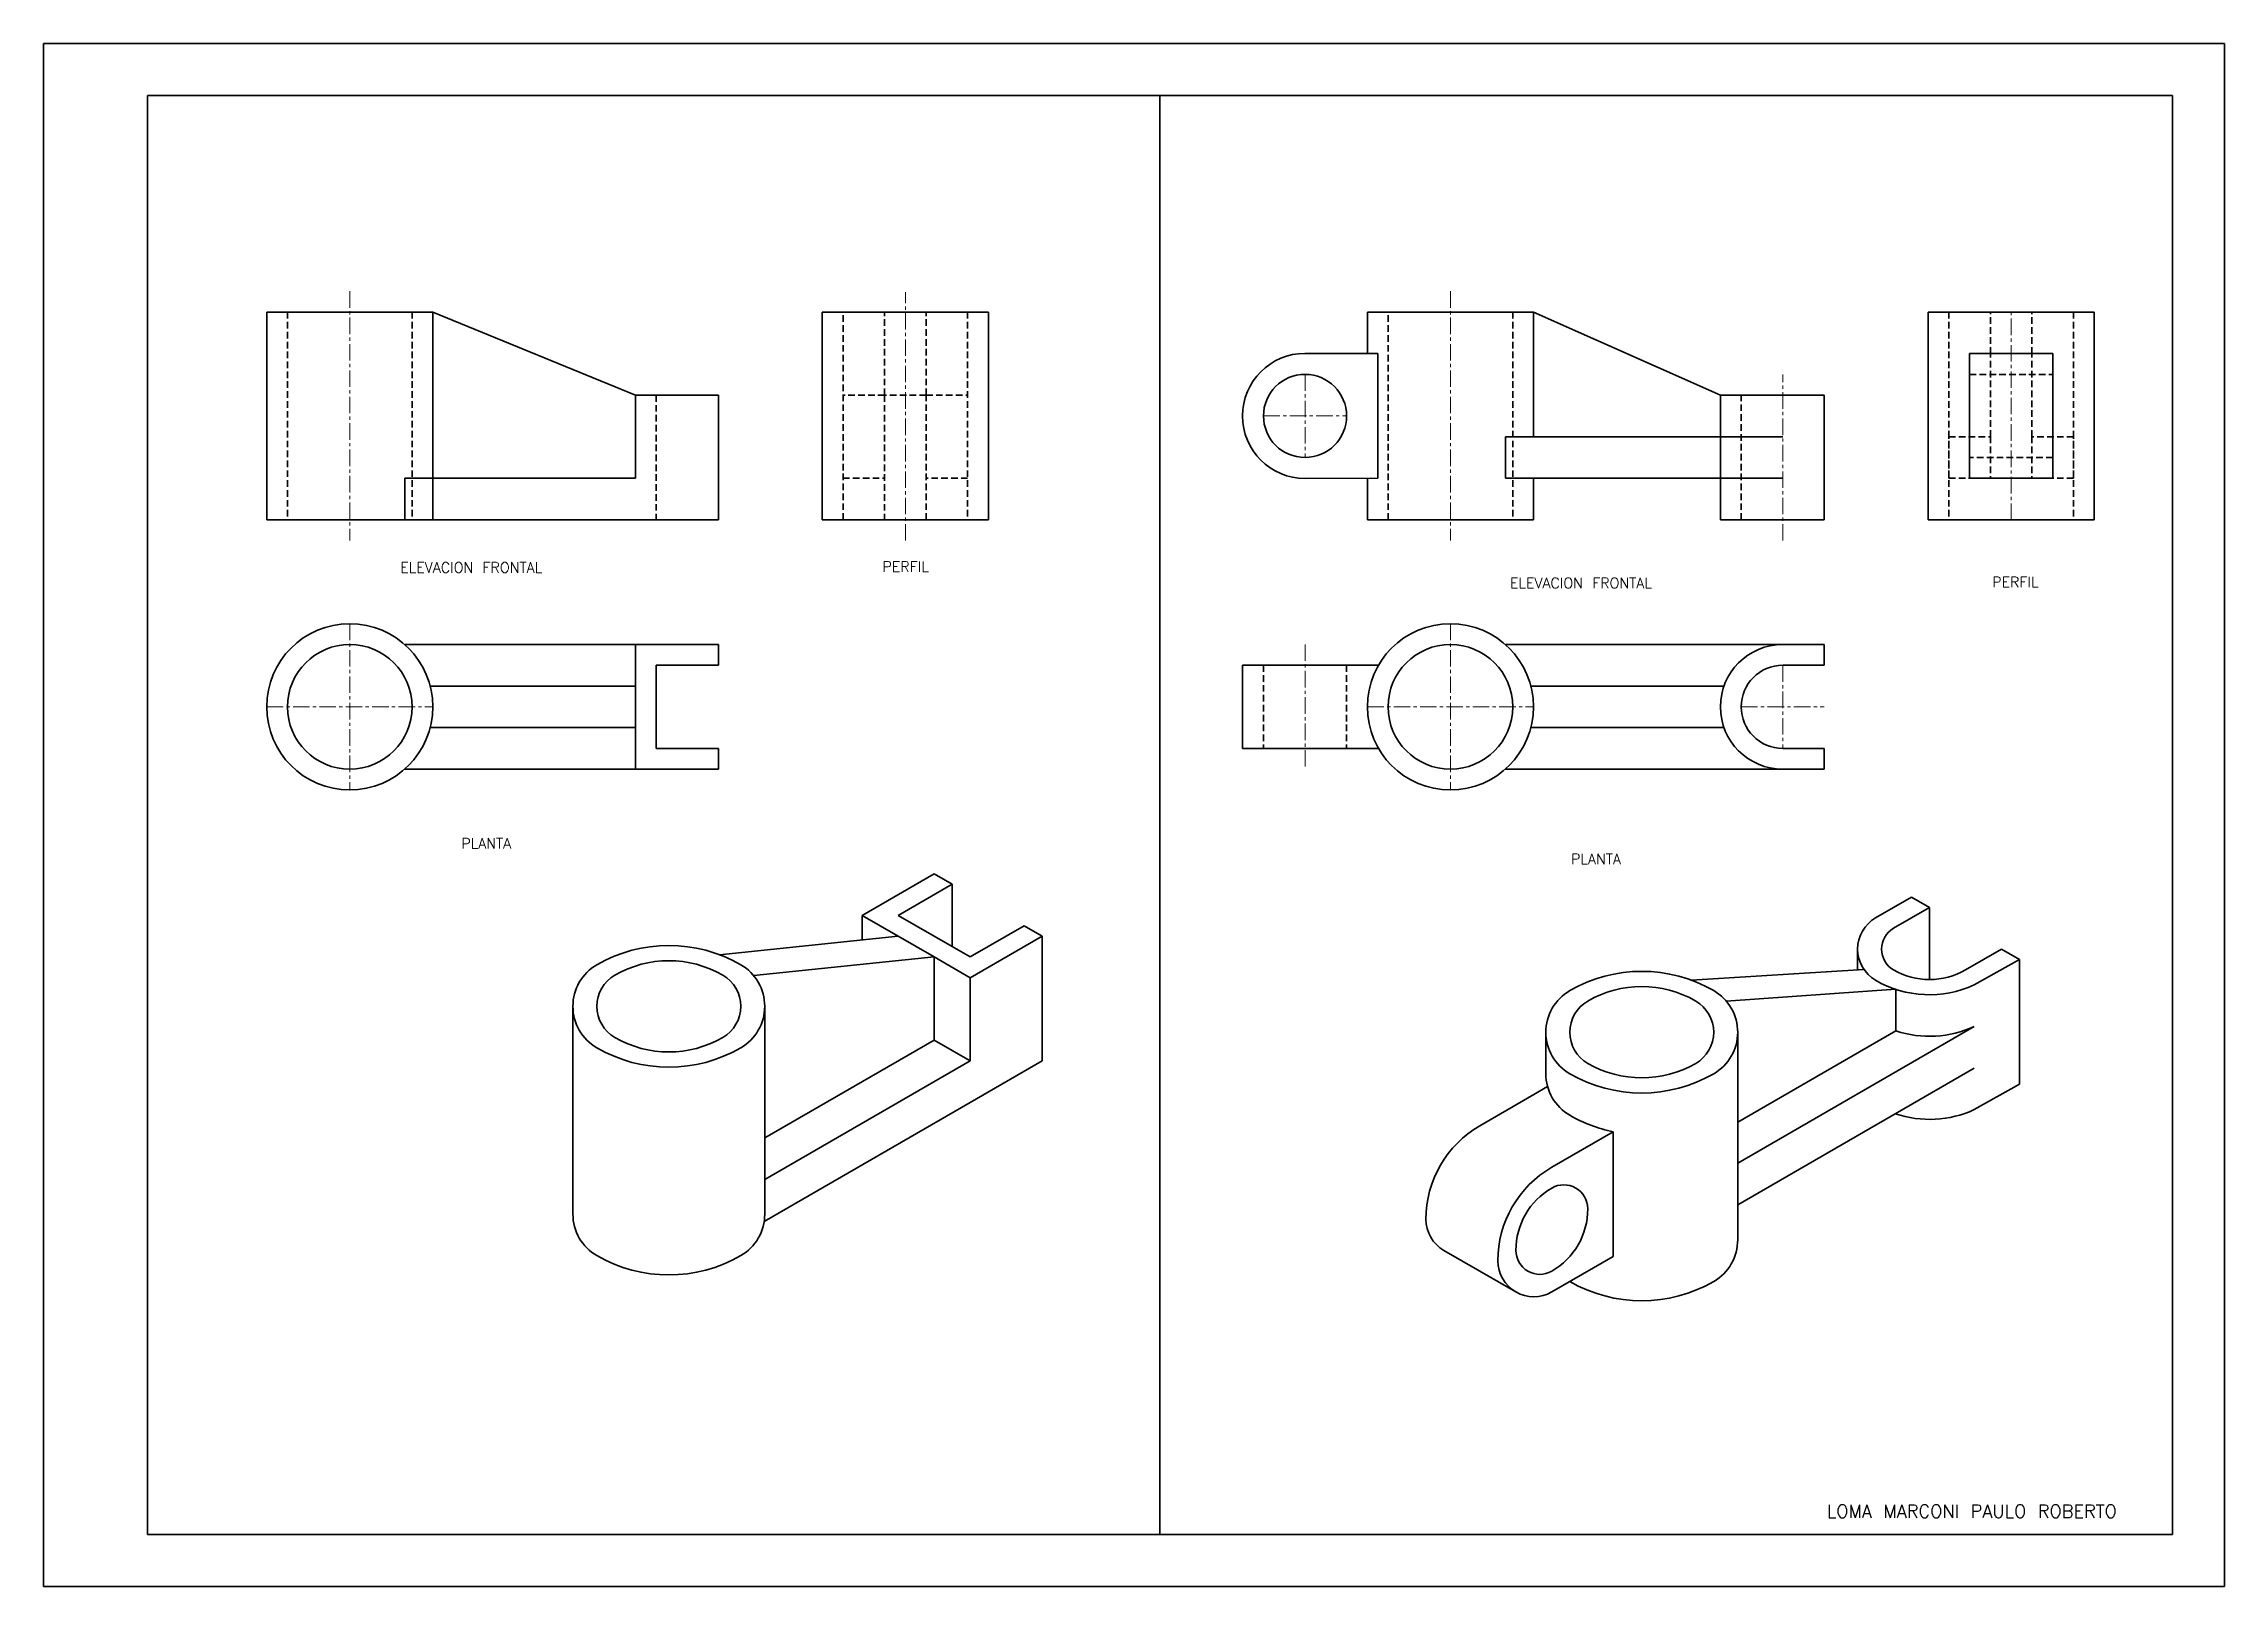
# Model space of a CAD drawing. Header units: millimetres. Extents: x -610 to 6844, y -355 to 774.
# Drawn here: x 500.7 to 920.7, y 3.6 to 300.6 of the extents above; entities that cross this region are included whole.
import ezdxf

# ---------------------------------------------------------------- set-up
doc = ezdxf.new("R2010")
doc.units = ezdxf.units.MM
doc.header["$LTSCALE"] = 0.1
doc.linetypes.add('CENTER', pattern=[50.8, 31.75, -6.35, 6.35, -6.35])
doc.linetypes.add('DASHED', pattern=[19.05, 12.7, -6.35])
for name, color, linetype, lineweight in [('EJES', 1, 'CENTER', 20), ('L2', 4, 'Continuous', 35), ('SEG', 3, 'DASHED', 35)]:
    doc.layers.add(name, color=color, linetype=linetype, lineweight=lineweight)
doc.styles.get("Standard").update_dxf_attribs({"font": 'txt.shx', "height": 1})

msp = doc.modelspace()

# ---------------------------------------------------------------- texts
at = {"linetype": 'ByBlock', "insert": (822.507, 19.359), "char_height": 2.5, "width": 106.57297, "attachment_point": 1}
msp.add_mtext('\\pi21.62;LOMA MARCONI PAULO ROBERTO', dxfattribs=at)
at = {"layer": 'L2', "linetype": 'ByBlock', "char_height": 2, "attachment_point": 1}
for s, insert, width in [('ELEVACION FRONTAL', (569.393, 200.784), 37.88797), ('PERFIL', (662.267, 200.96), 17.15623), ('ELEVACION FRONTAL', (783.118, 197.807), 37.88797), ('PERFIL', (875.992, 197.983), 17.15623), ('PLANTA', (581.154, 147.658), 17.15623), ('PLANTA', (794.878, 144.681), 17.15623)]:
    msp.add_mtext(s, dxfattribs=dict(at, insert=insert, width=width))

# ---------------------------------------------------------------- linework, layer by layer
at = {"layer": 'EJES'}
for p, q in [((559.665, 252.964), (559.665, 204.964)), ((666.665, 204.964), (666.665, 252.798)), ((771.64, 252.964), (771.64, 204.964)), ((879.64, 208.964), (879.64, 248.964)), ((743.64, 236.964), (743.64, 220.964)), ((835.64, 204.964), (835.64, 236.964)), ((735.64, 228.964), (751.64, 228.964)), ((559.665, 188.964), (559.665, 156.964)), ((743.64, 184.964), (743.64, 160.964)), ((771.64, 188.964), (771.64, 156.964)), ((835.64, 180.964), (835.64, 164.964)), ((543.665, 172.964), (575.665, 172.964)), ((755.64, 172.964), (787.64, 172.964)), ((827.64, 172.964), (843.64, 172.964))]:
    msp.add_line(p, q, dxfattribs=at)
at = {"layer": 'L2'}
for p, q in [((920.702, 300.639), (500.702, 300.639)), ((500.702, 300.639), (500.702, 3.639)), ((920.702, 3.639), (920.702, 300.639)), ((910.702, 290.639), (520.702, 290.639)), ((520.702, 290.639), (520.702, 13.639)), ((715.702, 290.639), (715.702, 13.639)), ((910.702, 13.639), (910.702, 290.639)), ((575.665, 248.964), (543.665, 248.964)), ((543.665, 248.964), (543.665, 208.964)), ((575.665, 208.964), (575.665, 248.964)), ((614.665, 232.964), (575.665, 248.964)), ((650.665, 248.964), (650.665, 208.964)), ((682.665, 248.964), (650.665, 248.964)), ((682.665, 208.964), (682.665, 248.964)), ((787.64, 248.964), (755.64, 248.964)), ((755.64, 248.964), (755.64, 240.97)), ((787.64, 248.964), (787.64, 224.964)), ((823.64, 232.964), (787.64, 248.964)), ((895.64, 248.964), (863.64, 248.964)), ((863.64, 248.964), (863.64, 208.964)), ((895.64, 208.964), (895.64, 248.964)), ((743.599, 241.006), (757.64, 240.964)), ((757.64, 240.964), (757.64, 216.964)), ((871.64, 216.964), (871.64, 240.964)), ((871.64, 240.964), (887.64, 240.964)), ((887.64, 240.964), (887.64, 216.964)), ((630.665, 232.964), (614.665, 232.964)), ((614.665, 232.964), (614.665, 216.964)), ((630.665, 208.964), (630.665, 232.964)), ((823.64, 208.964), (823.64, 232.964)), ((823.64, 232.964), (843.64, 232.964)), ((843.64, 232.964), (843.64, 208.964)), ((782.223, 224.964), (782.223, 216.964)), ((782.223, 216.964), (782.223, 224.964)), ((782.223, 224.964), (782.64, 224.964)), ((782.64, 224.964), (835.64, 224.964)), ((614.665, 216.964), (570.248, 216.964)), ((570.248, 208.964), (570.248, 216.964)), ((757.64, 216.964), (743.64, 216.923)), ((755.64, 208.964), (755.64, 216.958)), ((782.64, 216.964), (782.223, 216.964)), ((835.64, 216.964), (782.64, 216.964)), ((787.64, 208.964), (787.64, 216.964)), ((879.64, 216.964), (871.64, 216.964)), ((887.64, 216.964), (879.64, 216.964)), ((543.665, 208.964), (575.665, 208.964)), ((543.665, 208.964), (630.665, 208.964)), ((650.665, 208.964), (682.665, 208.964)), ((755.64, 208.964), (787.64, 208.964)), ((843.64, 208.964), (823.64, 208.964)), ((863.64, 208.964), (895.64, 208.964)), ((614.665, 184.964), (570.248, 184.964)), ((630.665, 184.964), (614.665, 184.964)), ((614.665, 184.964), (614.665, 160.964)), ((630.665, 180.964), (630.665, 184.964)), ((835.64, 184.964), (782.223, 184.964)), ((843.64, 184.964), (835.64, 184.964)), ((843.64, 180.964), (843.64, 184.964)), ((618.665, 164.964), (618.665, 180.964)), ((618.665, 180.964), (630.665, 180.964)), ((731.599, 164.964), (731.599, 180.964)), ((731.599, 180.964), (757.784, 180.964)), ((835.64, 180.964), (843.64, 180.964)), ((614.665, 176.964), (575.157, 176.964)), ((824.327, 176.964), (787.132, 176.964)), ((614.665, 168.964), (575.157, 168.964)), ((824.327, 168.964), (787.132, 168.964)), ((630.665, 164.964), (618.665, 164.964)), ((630.665, 160.964), (630.665, 164.964)), ((731.599, 164.964), (757.784, 164.964)), ((835.64, 164.964), (843.64, 164.964)), ((843.64, 160.964), (843.64, 164.964)), ((570.248, 160.964), (614.665, 160.964)), ((614.665, 160.964), (630.665, 160.964)), ((835.491, 160.964), (782.223, 160.964)), ((835.491, 160.964), (843.64, 160.964)), ((658.352, 132.807), (672.208, 140.807)), ((675.672, 138.807), (665.28, 132.807)), ((672.208, 140.807), (675.672, 138.807)), ((675.672, 138.807), (675.672, 126.807)), ((853.525, 132.324), (860.454, 136.324)), ((860.454, 136.324), (863.918, 134.324)), ((658.352, 128.089), (658.352, 132.807)), ((658.352, 132.807), (665.28, 128.807)), ((665.28, 132.807), (679.136, 124.807)), ((679.136, 124.807), (689.529, 130.807)), ((692.993, 128.807), (689.529, 130.807)), ((863.918, 134.324), (856.989, 130.324)), ((863.918, 134.324), (863.918, 120.468)), ((665.28, 128.807), (630.857, 125.25)), ((665.28, 128.807), (672.208, 124.807)), ((679.136, 120.807), (692.993, 128.807)), ((692.993, 128.807), (692.993, 104.807)), ((850.061, 126.324), (850.061, 122.324)), ((877.774, 126.324), (870.846, 122.324)), ((881.238, 124.324), (877.774, 126.324)), ((672.208, 124.807), (637.454, 121.212)), ((672.208, 124.807), (679.136, 120.807)), ((672.208, 108.807), (672.208, 124.807)), ((851.279, 122.4), (818.084, 120.324)), ((872.538, 119.412), (881.211, 124.34)), ((881.238, 124.324), (881.238, 100.324)), ((679.136, 104.807), (679.136, 120.807)), ((857.429, 118.578), (824.753, 116.324)), ((857.429, 110.578), (857.429, 118.578)), ((602.638, 75.307), (602.638, 115.307)), ((639.588, 75.307), (639.588, 115.307)), ((790.017, 110.324), (790.017, 102.324)), ((872.538, 111.412), (826.967, 85.101)), ((857.429, 110.578), (826.967, 92.991)), ((826.967, 85.101), (826.967, 110.324)), ((672.208, 108.807), (639.588, 89.973)), ((679.136, 104.807), (672.208, 108.807)), ((679.136, 104.807), (639.588, 81.973)), ((692.993, 104.807), (679.136, 96.807)), ((872.538, 103.412), (826.967, 77.101)), ((872.538, 103.412), (826.967, 77.101)), ((639.482, 73.912), (679.136, 96.807)), ((787.707, 98.324), (777.315, 92.324)), ((787.707, 98.324), (790.354, 99.852)), ((872.538, 95.412), (881.211, 100.34)), ((791.171, 84.324), (803.01, 91.159)), ((803.01, 67.159), (803.01, 91.159)), ((826.967, 77.101), (826.967, 85.101)), ((826.967, 70.373), (826.967, 77.101)), ((784.243, 60.324), (770.387, 68.324)), ((803.01, 67.159), (791.171, 60.324)), ((520.702, 13.639), (910.702, 13.639)), ((500.702, 3.639), (920.702, 3.639))]:
    msp.add_line(p, q, dxfattribs=at)
for points in [[(743.64, 241.006, 1), (743.64, 216.923, -1.5460169)], [(835.64, 184.964, 1), (835.64, 160.964, -1)], [(835.64, 180.964, 1), (835.64, 164.964, -1)], [(853.525, 132.324, 0.5773503), (853.525, 120.324, 0.2424042), (872.538, 119.412, -1)], [(856.989, 130.324, 0.5773503), (856.989, 122.324, 0.2679492), (870.846, 122.324, 0.7235744)], [(607.256, 123.307, 0.5773503), (607.256, 107.307, 0.2679492), (634.969, 107.307, 0.5773503), (634.969, 123.307, 0.2679492), (607.256, 123.307, 1.3299037)], [(610.72, 121.307, 0.5773503), (610.72, 109.307, 0.2679492), (631.505, 109.307, 0.5773503), (631.505, 121.307, 0.2679492), (610.72, 121.307, 1.2995414)], [(794.636, 118.324, 0.5773503), (794.636, 102.324, 0.2679492), (822.348, 102.324, 0.5773503), (822.348, 118.324, 0.2679492), (794.636, 118.324, 1.3623407)], [(798.1, 116.324, 0.5773503), (798.1, 104.324, 0.2679492), (818.884, 104.324, 0.5773503), (818.884, 116.324, 0.2679492), (798.1, 116.324, 1.3031674)], [(857.429, 110.578, 0.1884699), (872.538, 111.412)], [(790.017, 102.324, 0.2679492), (794.636, 94.324, 0.0812942), (803.01, 91.159, 0.0812942)], [(857.308, 94.619, 0.1900629), (872.538, 95.412)], [(777.315, 92.324, 0.2679492), (766.923, 74.324, 0.2679492), (770.387, 68.324, 0.2679492)], [(791.171, 84.324, 0.2679492), (780.779, 66.324, 0.5773503), (791.171, 60.324, -1.7320508)], [(791.171, 80.324, 0.2679492), (784.243, 68.324, 0.5773503), (791.171, 64.324, 0.2679492), (798.1, 76.324, 0.5773503), (791.171, 80.324, 0.5773503)], [(602.638, 75.307, 0.2679492), (607.256, 67.307, 0.2679492), (634.969, 67.307, 0.2679492), (639.588, 75.307)], [(607.256, 67.307, 0.2679492), (634.969, 67.307, 0.2679492), (639.588, 75.307, 0.2679492)], [(794.636, 62.324, 0.2679492), (822.348, 62.324, 0.2693679), (826.967, 70.373, 0.2693679)]]:
    msp.add_lwpolyline(points, format="xyb", dxfattribs=at)
for centre, radius in [((743.64, 228.964), 8), ((559.665, 172.964), 16), ((559.665, 172.964), 12), ((771.64, 172.964), 16), ((771.64, 172.964), 12)]:
    msp.add_circle(centre, radius, dxfattribs=at)
at = {"layer": 'SEG'}
for p, q in [((547.665, 248.964), (547.665, 208.964)), ((571.665, 248.964), (571.665, 208.964)), ((654.665, 208.964), (654.665, 248.964)), ((662.665, 232.964), (662.665, 248.964)), ((670.665, 232.964), (670.665, 248.964)), ((678.665, 248.964), (678.665, 208.964)), ((759.64, 208.964), (759.64, 248.964)), ((783.64, 248.964), (783.64, 208.964)), ((867.64, 248.964), (867.64, 208.964)), ((875.64, 240.964), (875.64, 248.964)), ((883.64, 240.964), (883.64, 248.964)), ((891.64, 248.964), (891.64, 208.964)), ((875.64, 224.964), (875.64, 240.964)), ((883.64, 224.964), (883.64, 240.964)), ((871.64, 236.964), (887.64, 236.964)), ((618.665, 232.964), (618.665, 208.964)), ((662.665, 232.964), (654.665, 232.964)), ((670.665, 232.964), (662.665, 232.964)), ((662.665, 232.964), (662.665, 208.964)), ((670.665, 208.964), (670.665, 232.964)), ((670.665, 232.964), (678.665, 232.964)), ((827.64, 208.964), (827.64, 232.964)), ((867.64, 216.964), (867.64, 224.964)), ((867.64, 224.964), (875.64, 224.964)), ((875.64, 224.964), (875.64, 216.964)), ((891.64, 224.964), (883.64, 224.964)), ((883.64, 224.964), (883.64, 216.964)), ((891.64, 216.964), (891.64, 224.964)), ((887.64, 220.964), (871.64, 220.964)), ((654.665, 216.964), (662.665, 216.964)), ((678.665, 216.964), (670.665, 216.964)), ((867.64, 216.964), (871.64, 216.964)), ((891.64, 216.964), (887.64, 216.964)), ((735.64, 180.964), (735.64, 164.964)), ((751.64, 180.964), (751.64, 164.964))]:
    msp.add_line(p, q, dxfattribs=at)

msp.set_redraw_order([(e.dxf.handle, doc.entitydb.next_handle()) for e in msp.query("TEXT MTEXT ATTDEF DIMENSION ARC_DIMENSION")])  # texts and dimensions are drawn at this point

doc.saveas('drawing.dxf')
